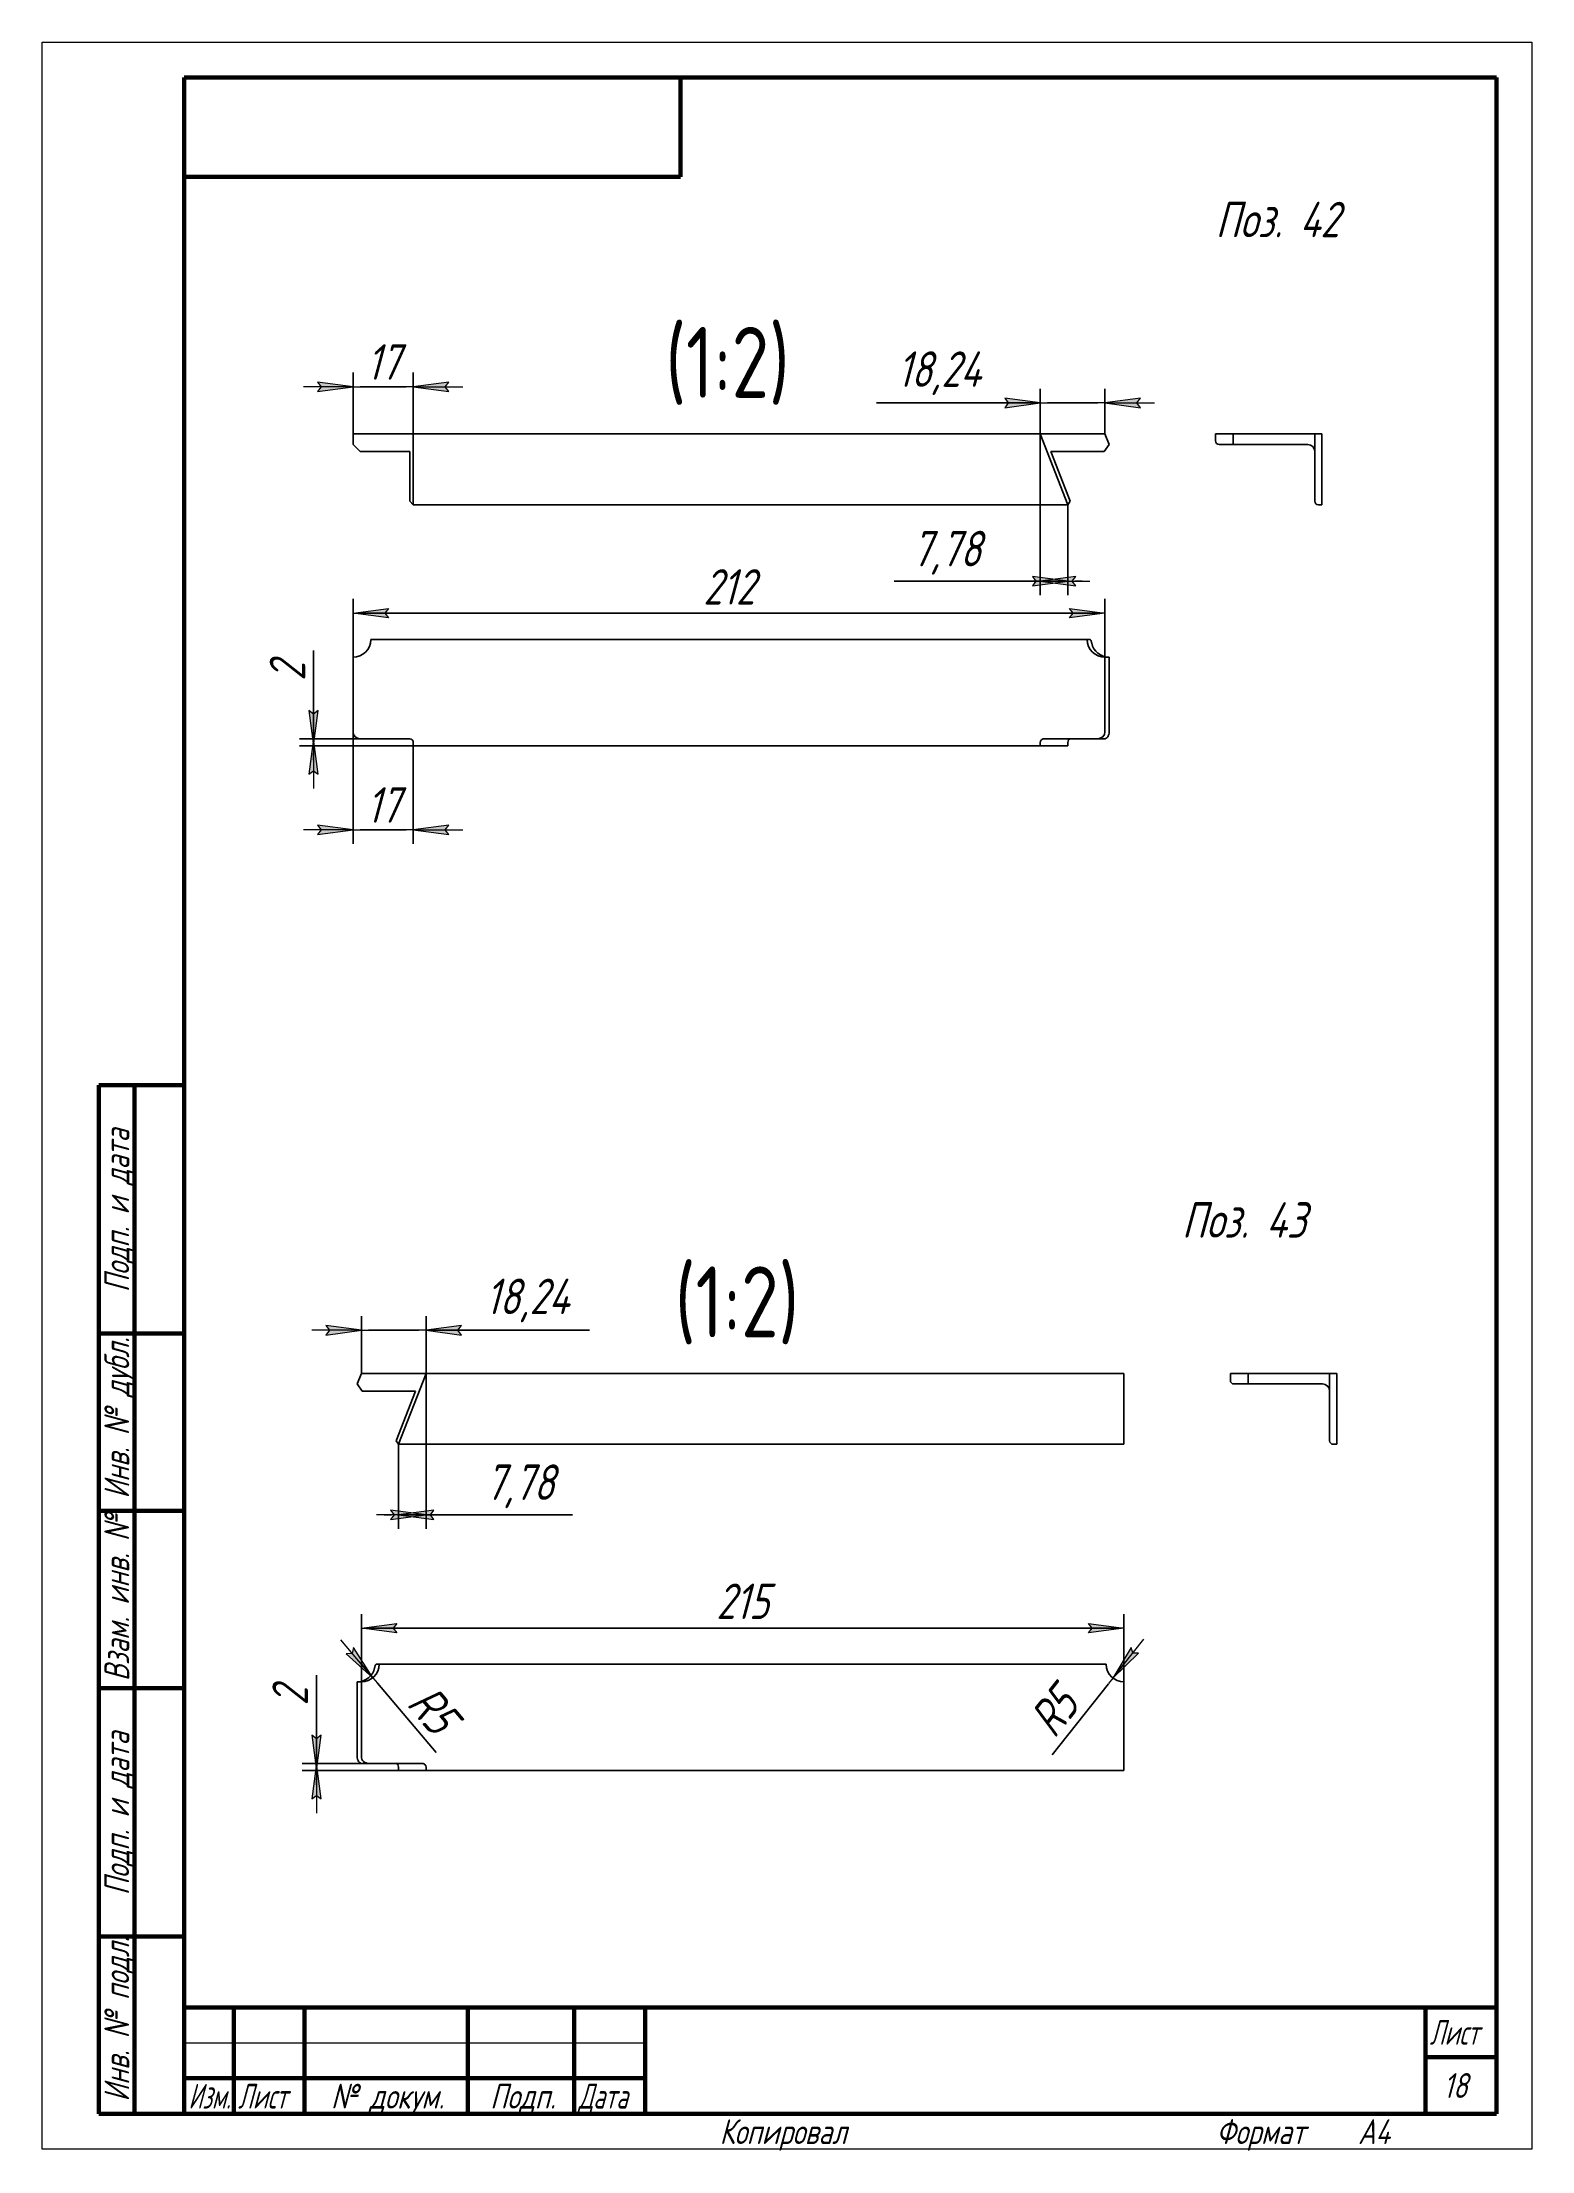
# Model space of a CAD drawing. Header units: millimetres. Extents: x 0 to 6300, y -537 to 1019.
# Drawn here: x 3780 to 3990, y -0.2 to 297 of the extents above; entities that cross this region are included whole.
import ezdxf

# ---------------------------------------------------------------- set-up
doc = ezdxf.new("R2010")
doc.units = ezdxf.units.MM
doc.linetypes.add('K5LT_BASIC', pattern=[0])
doc.linetypes.add('K5LT_THIN', pattern=[0])
doc.layers.add('Системный слой', color=7, linetype='Continuous')
doc.layers.add('Системный слой (1)', color=7, linetype='Continuous', true_color=0x909090)
doc.styles.add('KDIMTEXTSTYLE', font='GOST_AU.SHX', dxfattribs={"width": 0.96, "oblique": 15, "height": 5})
doc.styles.add('KTEXTSTYLE', font='GOST_AU.SHX', dxfattribs={"width": 0.96, "height": 5})
doc.dimstyles.new('KDIMSTYLE (0.50)', dxfattribs={"dimtxt": 5, "dimasz": 1, "dimexe": 2, "dimexo": 0, "dimgap": 1, "dimtad": 1, "dimlfac": 2, "dimtxsty": 'KDIMTEXTSTYLE', "dimsah": 1, "dimcen": 0, "dimdle": 1, "dimadec": 0, "dimazin": 0, "dimtfac": 0.667, "dimtmove": 0, "dimatfit": 3, "dimfxl": 1, "dimtvp": 1, "dimtolj": 1, "dimtzin": 0, "dimarcsym": 0})

msp = doc.modelspace()

# ---------------------------------------------------------------- texts
at = {"color": 7, "char_height": 2.5, "attachment_point": 1, "style": 'KTEXTSTYLE'}
for s, insert in [('\\H3.5;\\W0.965;\\Q15;\\Q15;\\H5.00;Поз. 42', (3945.4066, 274.4994)), ('\\H3.5;\\W0.965;\\Q15;\\Q0;\\H10.00;{\\c16711680;(1:2)}', (3867.8535, 256.867)), ('\\H3.5;\\W0.965;\\Q15;\\Q15;\\H5.00;Поз. 43', (3940.6598, 133.4859)), ('\\H3.5;\\W0.965;\\Q15;\\Q0;\\H10.00;{\\c16711680;(1:2)}', (3869.1964, 124.4361))]:
    msp.add_mtext(s, dxfattribs=dict(at, insert=insert))

# ---------------------------------------------------------------- blocks, each defined once
blk = doc.blocks.new('KDIMARROW_02')
at = {"layer": 'Системный слой'}
blk.add_hatch(color=0, dxfattribs=at).paths.add_polyline_path([(4.5, 0), (5, 0.66), (0, 0), (5, -0.66)])
at = {"layer": 'Системный слой', "color": 0, "linetype": 'K5LT_THIN', "lineweight": 18}
for p, q in [((5, 0.66), (0, 0)), ((0, 0), (5, -0.66)), ((0, 0), (7, 0)), ((4.5, 0), (5, 0.66)), ((5, -0.66), (4.5, 0))]:
    blk.add_line(p, q, dxfattribs=at)
at = {"layer": 'Системный слой (1)', "color": 0, "linetype": 'K5LT_THIN', "lineweight": 18}
blk.add_line((0, 0), (-1, 0), dxfattribs=at)
blk = doc.blocks.new('D133')
at = {"color": 0, "lineweight": -2}
for p, q in [((3823.82, 241.8), (3823.82, 250.42)), ((3832.32, 231.8), (3832.32, 250.42)), ((3824.82, 248.42), (3831.32, 248.42))]:
    blk.add_line(p, q, dxfattribs=at)
at = {"layer": 'Defpoints', "color": 0}
for p in [(3832.32, 248.42), (3823.82, 241.8), (3832.32, 231.8)]:
    blk.add_point(p, dxfattribs=at)
at = {"color": 0, "lineweight": -2, "rotation": 180}
blk.add_blockref('KDIMARROW_02', (3823.82, 248.42), dxfattribs=at)
at = {"color": 0, "lineweight": -2}
blk.add_blockref('KDIMARROW_02', (3832.32, 248.42), dxfattribs=at)
at = {"color": 7, "insert": (3828.07, 251.92), "char_height": 5, "attachment_point": 5, "style": 'KDIMTEXTSTYLE'}
blk.add_mtext('\\A1;\\H5.0;\\W0.965;\\Q15;17', dxfattribs=at)
blk = doc.blocks.new('D134')
at = {"color": 0, "lineweight": -2}
for p, q in [((3920.7, 241.8), (3920.7, 248.14)), ((3929.82, 241.8), (3929.82, 248.14)), ((3920.7, 246.14), (3897.64, 246.14)), ((3928.82, 246.14), (3921.7, 246.14))]:
    blk.add_line(p, q, dxfattribs=at)
at = {"layer": 'Defpoints', "color": 0}
for p in [(3920.7, 246.14), (3920.7, 241.8), (3929.82, 241.8)]:
    blk.add_point(p, dxfattribs=at)
at = {"color": 0, "lineweight": -2, "rotation": 180}
blk.add_blockref('KDIMARROW_02', (3920.7, 246.14), dxfattribs=at)
at = {"color": 0, "lineweight": -2}
blk.add_blockref('KDIMARROW_02', (3929.82, 246.14), dxfattribs=at)
at = {"color": 7, "insert": (3906.43, 250.33), "char_height": 5, "attachment_point": 5, "style": 'KDIMTEXTSTYLE'}
blk.add_mtext('\\A1;\\H5.0;\\W0.965;\\Q15;18,24', dxfattribs=at)
blk = doc.blocks.new('D135')
at = {"color": 0, "lineweight": -2}
for p, q in [((3920.7, 241.8), (3920.7, 219.03)), ((3924.59, 231.8), (3924.59, 219.03)), ((3920.7, 221.03), (3900.09, 221.03)), ((3919.7, 221.03), (3918.7, 221.03)), ((3924.59, 221.03), (3920.7, 221.03)), ((3925.59, 221.03), (3926.59, 221.03))]:
    blk.add_line(p, q, dxfattribs=at)
at = {"layer": 'Defpoints', "color": 0}
for p in [(3920.7, 241.8), (3924.59, 231.8), (3920.7, 221.03)]:
    blk.add_point(p, dxfattribs=at)
at = {"color": 0, "lineweight": -2, "rotation": 180}
blk.add_blockref('KDIMARROW_02', (3924.59, 221.03), dxfattribs=at)
at = {"color": 0, "lineweight": -2}
blk.add_blockref('KDIMARROW_02', (3920.7, 221.03), dxfattribs=at)
at = {"color": 7, "insert": (3907.48, 225.03), "char_height": 5, "attachment_point": 5, "style": 'KDIMTEXTSTYLE'}
blk.add_mtext('\\A1;\\H5.0;\\W0.965;\\Q15;7,78', dxfattribs=at)
blk = doc.blocks.new('KDIMARROW_01')
at = {"layer": 'Системный слой'}
blk.add_hatch(color=0, dxfattribs=at).paths.add_polyline_path([(0, 0), (-5, 0.66), (-4.5, 0), (-5, -0.66)])
at = {"layer": 'Системный слой', "color": 0, "linetype": 'K5LT_THIN', "lineweight": 18}
for p, q in [((-4.5, 0), (-5, 0.66)), ((-5, 0.66), (0, 0)), ((0, 0), (-5, -0.66)), ((-5, -0.66), (-4.5, 0))]:
    blk.add_line(p, q, dxfattribs=at)
at = {"layer": 'Системный слой (1)', "color": 0, "linetype": 'K5LT_THIN', "lineweight": 18}
blk.add_line((0, 0), (-1, 0), dxfattribs=at)
blk = doc.blocks.new('D136')
at = {"color": 0, "lineweight": -2}
for p, q in [((3823.82, 210.3), (3823.82, 218.53)), ((3929.82, 210.3), (3929.82, 218.53)), ((3928.82, 216.53), (3824.82, 216.53))]:
    blk.add_line(p, q, dxfattribs=at)
at = {"layer": 'Defpoints', "color": 0}
for p in [(3823.82, 216.53), (3823.82, 210.3), (3929.82, 210.3)]:
    blk.add_point(p, dxfattribs=at)
at = {"color": 0, "lineweight": -2, "rotation": 180}
blk.add_blockref('KDIMARROW_01', (3823.82, 216.53), dxfattribs=at)
at = {"color": 0, "lineweight": -2}
blk.add_blockref('KDIMARROW_01', (3929.82, 216.53), dxfattribs=at)
at = {"color": 7, "insert": (3876.82, 220.22), "char_height": 5, "attachment_point": 5, "style": 'KDIMTEXTSTYLE'}
blk.add_mtext('\\A1;\\H5.0;\\W0.965;\\Q15;212', dxfattribs=at)
blk = doc.blocks.new('D137')
at = {"color": 0, "lineweight": -2}
for p, q in [((3823.82, 199.8), (3823.82, 183.98)), ((3832.32, 197.8), (3832.32, 183.98)), ((3831.32, 185.98), (3824.82, 185.98))]:
    blk.add_line(p, q, dxfattribs=at)
at = {"layer": 'Defpoints', "color": 0}
for p in [(3823.82, 199.8), (3832.32, 197.8), (3823.82, 185.98)]:
    blk.add_point(p, dxfattribs=at)
at = {"color": 0, "lineweight": -2, "rotation": 180}
blk.add_blockref('KDIMARROW_02', (3823.82, 185.98), dxfattribs=at)
at = {"color": 0, "lineweight": -2}
blk.add_blockref('KDIMARROW_02', (3832.32, 185.98), dxfattribs=at)
at = {"color": 7, "insert": (3828.07, 189.48), "char_height": 5, "attachment_point": 5, "style": 'KDIMTEXTSTYLE'}
blk.add_mtext('\\A1;\\H5.0;\\W0.965;\\Q15;17', dxfattribs=at)
blk = doc.blocks.new('D138')
at = {"color": 0, "lineweight": -2}
for p, q in [((3818.27, 198.8), (3818.27, 211.27)), ((3818.27, 199.8), (3818.27, 200.8)), ((3831.82, 198.8), (3816.27, 198.8)), ((3832.32, 197.8), (3816.27, 197.8)), ((3818.27, 198.8), (3818.27, 197.8)), ((3818.27, 196.8), (3818.27, 195.8))]:
    blk.add_line(p, q, dxfattribs=at)
at = {"layer": 'Defpoints', "color": 0}
for p in [(3818.27, 197.8), (3831.82, 198.8), (3832.32, 197.8)]:
    blk.add_point(p, dxfattribs=at)
at = {"color": 0, "lineweight": -2}
for p, rotation in [((3818.27, 197.8), 90), ((3818.27, 198.8), 270)]:
    blk.add_blockref('KDIMARROW_02', p, dxfattribs=dict(at, rotation=rotation))
at = {"color": 7, "insert": (3814.58, 208.3), "char_height": 5, "attachment_point": 5, "rotation": 90, "style": 'KDIMTEXTSTYLE'}
blk.add_mtext('\\A1;\\H5.0;\\W0.965;\\Q15;2', dxfattribs=at)
blk = doc.blocks.new('D139')
at = {"color": 0, "lineweight": -2}
for p, q in [((3825, 109.37), (3825, 117.43)), ((3834.12, 109.37), (3834.12, 117.43)), ((3826, 115.43), (3833.12, 115.43)), ((3834.12, 115.43), (3857.18, 115.43))]:
    blk.add_line(p, q, dxfattribs=at)
at = {"layer": 'Defpoints', "color": 0}
for p in [(3834.12, 115.43), (3825, 109.37), (3834.12, 109.37)]:
    blk.add_point(p, dxfattribs=at)
at = {"color": 0, "lineweight": -2, "rotation": 180}
blk.add_blockref('KDIMARROW_02', (3825, 115.43), dxfattribs=at)
at = {"color": 0, "lineweight": -2}
blk.add_blockref('KDIMARROW_02', (3834.12, 115.43), dxfattribs=at)
at = {"color": 7, "insert": (3848.39, 119.63), "char_height": 5, "attachment_point": 5, "style": 'KDIMTEXTSTYLE'}
blk.add_mtext('\\A1;\\H5.0;\\W0.965;\\Q15;18,24', dxfattribs=at)
blk = doc.blocks.new('D140')
at = {"color": 0, "lineweight": -2}
for p, q in [((3834.12, 109.37), (3834.12, 87.44)), ((3830.23, 99.37), (3830.23, 87.44)), ((3829.23, 89.44), (3828.23, 89.44)), ((3830.23, 89.44), (3834.12, 89.44)), ((3834.12, 89.44), (3854.74, 89.44)), ((3835.12, 89.44), (3836.12, 89.44))]:
    blk.add_line(p, q, dxfattribs=at)
at = {"layer": 'Defpoints', "color": 0}
for p in [(3834.12, 109.37), (3830.23, 99.37), (3834.12, 89.44)]:
    blk.add_point(p, dxfattribs=at)
at = {"color": 0, "lineweight": -2, "rotation": 180}
blk.add_blockref('KDIMARROW_02', (3834.12, 89.44), dxfattribs=at)
at = {"color": 0, "lineweight": -2}
blk.add_blockref('KDIMARROW_02', (3830.23, 89.44), dxfattribs=at)
at = {"color": 7, "insert": (3847.34, 93.44), "char_height": 5, "attachment_point": 5, "style": 'KDIMTEXTSTYLE'}
blk.add_mtext('\\A1;\\H5.0;\\W0.965;\\Q15;7,78', dxfattribs=at)
blk = doc.blocks.new('D141')
at = {"color": 0, "lineweight": -2}
for p, q in [((3825, 65.87), (3825, 75.44)), ((3932.5, 65.87), (3932.5, 75.44)), ((3931.5, 73.44), (3826, 73.44))]:
    blk.add_line(p, q, dxfattribs=at)
at = {"layer": 'Defpoints', "color": 0}
for p in [(3825, 73.44), (3825, 65.87), (3932.5, 65.87)]:
    blk.add_point(p, dxfattribs=at)
at = {"color": 0, "lineweight": -2, "rotation": 180}
blk.add_blockref('KDIMARROW_01', (3825, 73.44), dxfattribs=at)
at = {"color": 0, "lineweight": -2}
blk.add_blockref('KDIMARROW_01', (3932.5, 73.44), dxfattribs=at)
at = {"color": 7, "insert": (3878.75, 77.24), "char_height": 5, "attachment_point": 5, "style": 'KDIMTEXTSTYLE'}
blk.add_mtext('\\A1;\\H5.0;\\W0.965;\\Q15;215', dxfattribs=at)
blk = doc.blocks.new('D142')
at = {"color": 0, "lineweight": -2}
for p, q in [((3825, 68.37), (3826.61, 66.46)), ((3827.26, 65.69), (3835.52, 55.93))]:
    blk.add_line(p, q, dxfattribs=at)
at = {"layer": 'Defpoints', "color": 0}
for p in [(3825, 68.37), (3826.61, 66.46)]:
    blk.add_point(p, dxfattribs=at)
at = {"color": 0, "lineweight": -2, "rotation": 130.2185721100943}
blk.add_blockref('KDIMARROW_02', (3826.61, 66.46), dxfattribs=at)
at = {"color": 7, "insert": (3835.1, 62), "char_height": 5, "attachment_point": 5, "rotation": 310.2186, "style": 'KDIMTEXTSTYLE'}
blk.add_mtext('\\A1;\\H5.0;\\W0.965;\\Q15;R5', dxfattribs=at)
blk = doc.blocks.new('D143')
at = {"color": 0, "lineweight": -2}
for p, q in [((3932.5, 68.37), (3930.95, 66.41)), ((3930.33, 65.62), (3922.4, 55.59))]:
    blk.add_line(p, q, dxfattribs=at)
at = {"layer": 'Defpoints', "color": 0}
for p in [(3932.5, 68.37), (3930.95, 66.41)]:
    blk.add_point(p, dxfattribs=at)
at = {"color": 0, "lineweight": -2, "rotation": 51.67551741238919}
blk.add_blockref('KDIMARROW_02', (3930.95, 66.41), dxfattribs=at)
at = {"color": 7, "insert": (3922.61, 61.67), "char_height": 5, "attachment_point": 5, "rotation": 51.6755, "style": 'KDIMTEXTSTYLE'}
blk.add_mtext('\\A1;\\H5.0;\\W0.965;\\Q15;R5', dxfattribs=at)
blk = doc.blocks.new('D144')
at = {"color": 0, "lineweight": -2}
for p, q in [((3818.66, 54.37), (3818.66, 66.84)), ((3833.58, 54.37), (3816.66, 54.37)), ((3818.66, 55.37), (3818.66, 56.37)), ((3818.66, 54.37), (3818.66, 53.37)), ((3834.12, 53.37), (3816.66, 53.37)), ((3818.66, 52.37), (3818.66, 51.37))]:
    blk.add_line(p, q, dxfattribs=at)
at = {"layer": 'Defpoints', "color": 0}
for p in [(3833.58, 54.37), (3818.66, 53.37), (3834.12, 53.37)]:
    blk.add_point(p, dxfattribs=at)
at = {"color": 0, "lineweight": -2}
for p, rotation in [((3818.66, 53.37), 90), ((3818.66, 54.37), 270)]:
    blk.add_blockref('KDIMARROW_02', p, dxfattribs=dict(at, rotation=rotation))
at = {"color": 7, "insert": (3814.96, 63.86), "char_height": 5, "attachment_point": 5, "rotation": 90, "style": 'KDIMTEXTSTYLE'}
blk.add_mtext('\\A1;\\H5.0;\\W0.965;\\Q15;2', dxfattribs=at)
blk = doc.blocks.new('U21')
at = {"color": 7, "linetype": 'K5LT_THIN', "lineweight": 18}
for p, q in [((3780, 0), (3780, 297)), ((3780, 297), (3990, 297)), ((3990, 297), (3990, 0)), ((3800, 15), (3865, 15)), ((3990, 0), (3780, 0))]:
    blk.add_line(p, q, dxfattribs=at)
at = {"color": 5, "linetype": 'K5LT_BASIC', "lineweight": 60, "true_color": 0x0000ff}
for p, q in [((3800, 5), (3800, 292)), ((3800, 292), (3985, 292)), ((3870, 292), (3870, 278)), ((3985, 292), (3985, 5)), ((3870, 278), (3800, 278)), ((3788, 5), (3788, 150)), ((3800, 150), (3788, 150)), ((3793, 5), (3793, 150)), ((3800, 115), (3788, 115)), ((3800, 90), (3788, 90)), ((3800, 65), (3788, 65)), ((3800, 30), (3788, 30)), ((3800, 20), (3985, 20)), ((3800, 5), (3800, 20)), ((3807, 5), (3807, 20)), ((3817, 5), (3817, 20)), ((3840, 5), (3840, 20)), ((3855, 5), (3855, 20)), ((3865, 5), (3865, 20)), ((3975, 5), (3975, 20)), ((3975, 13), (3985, 13)), ((3800, 10), (3807, 10)), ((3807, 10), (3817, 10)), ((3817, 10), (3840, 10)), ((3840, 10), (3855, 10)), ((3855, 10), (3865, 10)), ((3800, 5), (3788, 5)), ((3985, 5), (3800, 5))]:
    blk.add_line(p, q, dxfattribs=at)
at = {"color": 7, "char_height": 2.5, "attachment_point": 1, "rotation": 90, "style": 'KTEXTSTYLE'}
for s, insert in [('\\H3.5;\\W0.965;\\Q15;\\Q15;Подп. и дата', (3788.77, 120.8)), ('\\H3.5;\\W0.965;\\Q15;\\Q15;Инв. № дубл.', (3788.77, 91.71)), ('\\H3.5;\\W0.965;\\Q15;\\Q15;Взам. инв. №', (3788.77, 65.98)), ('\\H3.5;\\W0.965;\\Q15;\\Q15;Подп. и дата', (3788.77, 35.8)), ('\\H3.5;\\W0.965;\\Q15;\\Q15;Инв. № подл.', (3788.77, 6.71))]:
    blk.add_mtext(s, dxfattribs=dict(at, insert=insert))
at = {"color": 7, "char_height": 2.5, "attachment_point": 1, "style": 'KTEXTSTYLE'}
for s, insert in [('\\H3.5;\\W0.965;\\Q15;\\Q15;\\W0.816;Лист', (3975.6, 18.23)), ('\\H3.5;\\W0.965;\\Q15;\\Q15;\\W0.797;Изм.', (3800.61, 9.23)), ('\\H3.5;\\W0.965;\\Q15;\\Q15;\\W0.816;Лист', (3807.6, 9.23)), ('\\H3.5;\\W0.965;\\Q15;\\Q15;№ докум.', (3820.72, 9.23)), ('\\H3.5;\\W0.965;\\Q15;\\Q15;Подп.', (3843.15, 9.23)), ('\\H3.5;\\W0.965;\\Q15;\\Q15;\\W0.816;Дата', (3855.6, 9.23)), ('\\H3.5;\\W0.965;\\Q15;\\Q15;18', (3977.51, 10.73)), ('\\H3.5;\\W0.965;\\Q15;\\Q15;Копировал', (3875.5, 4.23)), ('\\H3.5;\\W0.965;\\Q15;\\Q15;Формат', (3945.5, 4.23)), ('\\H3.5;\\W0.965;\\Q15;\\Q15;A4', (3965.5, 4.23))]:
    blk.add_mtext(s, dxfattribs=dict(at, insert=insert))

# ---------------------------------------------------------------- dimensions: what is measured, and where the dimension line sits
at = {"color": 7}
for base, p1, p2, override, picture, middle in [((3832.3214, 248.4163), (3823.8214, 241.7978), (3832.3214, 231.7978), {"dimexo": 0, "dimpost": '\\H5.0;\\W0.965;\\Q15;<>', "dimblk1": 'KDIMARROW_02', "dimblk2": 'KDIMARROW_02', "dimse1": 0, "dimse2": 0, "dimclrt": 7, "dimtolj": 1}, 'D133', (3828.0714, 248.4163)), ((3920.703, 246.1366), (3929.8231, 241.7978), (3920.703, 241.7978), {"dimexo": 0, "dimpost": '\\H5.0;\\W0.965;\\Q15;<>', "dimblk1": 'KDIMARROW_02', "dimblk2": 'KDIMARROW_02', "dimse1": 0, "dimse2": 0, "dimclrt": 7, "dimtolj": 1}, 'D134', (3906.4269, 246.1366)), ((3920.703, 221.0298), (3924.5919, 231.7978), (3920.703, 241.7978), {"dimexo": 0, "dimpost": '\\H5.0;\\W0.965;\\Q15;<>', "dimblk1": 'KDIMARROW_02', "dimblk2": 'KDIMARROW_02', "dimse1": 0, "dimse2": 0, "dimclrt": 7, "dimtolj": 1}, 'D135', (3907.4846, 221.0298)), ((3823.8214, 216.5306), (3929.8231, 210.2978), (3823.8214, 210.2978), {"dimexo": 0, "dimpost": '\\H5.0;\\W0.965;\\Q15;<>', "dimblk1": 'KDIMARROW_01', "dimblk2": 'KDIMARROW_01', "dimse1": 0, "dimse2": 0, "dimclrt": 7, "dimtolj": 1}, 'D136', (3876.8223, 216.5306)), ((3823.8214, 185.982), (3832.3214, 197.7978), (3823.8214, 199.7978), {"dimexo": 0, "dimpost": '\\H5.0;\\W0.965;\\Q15;<>', "dimblk1": 'KDIMARROW_02', "dimblk2": 'KDIMARROW_02', "dimse1": 0, "dimse2": 0, "dimclrt": 7, "dimtolj": 1}, 'D137', (3828.0714, 185.982)), ((3834.1178, 115.4331), (3824.9976, 109.3669), (3834.1178, 109.3669), {"dimexo": 0, "dimpost": '\\H5.0;\\W0.965;\\Q15;<>', "dimblk1": 'KDIMARROW_02', "dimblk2": 'KDIMARROW_02', "dimse1": 0, "dimse2": 0, "dimclrt": 7, "dimtolj": 1}, 'D139', (3848.3938, 115.4331)), ((3834.1178, 89.4392), (3830.2289, 99.3669), (3834.1178, 109.3669), {"dimexo": 0, "dimpost": '\\H5.0;\\W0.965;\\Q15;<>', "dimblk1": 'KDIMARROW_02', "dimblk2": 'KDIMARROW_02', "dimse1": 0, "dimse2": 0, "dimclrt": 7, "dimtolj": 1}, 'D140', (3847.3361, 89.4392)), ((3824.9976, 73.4392), (3932.4993, 65.8669), (3824.9976, 65.8669), {"dimexo": 0, "dimpost": '\\H5.0;\\W0.965;\\Q15;<>', "dimblk1": 'KDIMARROW_01', "dimblk2": 'KDIMARROW_01', "dimse1": 0, "dimse2": 0, "dimclrt": 7, "dimtolj": 1}, 'D141', (3878.7485, 73.4392))]:
    dim = msp.add_linear_dim(base=base, p1=p1, p2=p2, dimstyle='KDIMSTYLE (0.50)', override=override, dxfattribs=at)
    dim.commit()
    dim.dimension.update_dxf_attribs({"geometry": picture, "text_midpoint": middle, "dimtype": 160})
for base, p1, p2, picture, middle in [((3818.2725, 197.7978), (3831.8214, 198.7978), (3832.3214, 197.7978), 'D138', (3818.2725, 208.2953)), ((3818.6567, 53.3669), (3833.5813, 54.3669), (3834.1178, 53.3669), 'D144', (3818.6567, 63.8644))]:
    dim = msp.add_linear_dim(base=base, p1=p1, p2=p2, angle=90, dimstyle='KDIMSTYLE (0.50)', override={"dimexo": 0, "dimpost": '\\H5.0;\\W0.965;\\Q15;<>', "dimblk1": 'KDIMARROW_02', "dimblk2": 'KDIMARROW_02', "dimse1": 0, "dimse2": 0, "dimclrt": 7, "dimtolj": 1}, dxfattribs=at)
    dim.commit()
    dim.dimension.update_dxf_attribs({"geometry": picture, "text_midpoint": middle, "dimtype": 160})
for center, mpoint, picture, middle in [((3824.9976, 68.3669), (3826.6119, 66.458), 'D142', (3832.35, 59.6723)), ((3932.4993, 68.3669), (3930.949, 66.4056), 'D143', (3925.4383, 59.434))]:
    dim = msp.add_radius_dim(center=center, mpoint=mpoint, dimstyle='KDIMSTYLE (0.50)', override={"dimpost": '\\H5.0;\\W0.965;\\Q15;R<>', "dimblk2": 'KDIMARROW_02', "dimclrt": 7, "dimtolj": 1}, dxfattribs=at)
    dim.commit()
    dim.dimension.update_dxf_attribs({"geometry": picture, "text_midpoint": middle, "dimtype": 164})

# ---------------------------------------------------------------- linework, layer by layer
at = {"color": 3}
for p, q in [((3823.8214, 241.7978), (3824.8214, 241.7978)), ((3823.8214, 241.7978), (3823.8214, 240.2978)), ((3824.8214, 241.7978), (3831.8214, 241.7978)), ((3832.3214, 241.7978), (3831.8214, 241.7978)), ((3832.3214, 241.7978), (3920.703, 241.7978)), ((3832.3214, 241.7978), (3832.3214, 231.7978)), ((3924.5919, 231.7978), (3920.703, 241.7978)), ((3920.703, 241.7978), (3921.2394, 241.7978)), ((3928.7501, 241.7978), (3921.2394, 241.7978)), ((3929.8231, 241.7978), (3928.7501, 241.7978)), ((3930.4064, 240.2978), (3929.8231, 241.7978)), ((3947.9066, 241.7978), (3945.4066, 241.7978)), ((3945.4066, 240.7978), (3945.4066, 241.7978)), ((3947.9066, 240.2978), (3947.9066, 241.7978)), ((3947.9066, 241.7978), (3958.4066, 241.7978)), ((3958.4066, 241.7978), (3959.4066, 241.7978)), ((3959.9066, 241.7978), (3959.4066, 241.7978)), ((3959.4066, 241.7978), (3959.4066, 239.2978)), ((3959.9066, 241.7978), (3960.4066, 241.7978)), ((3960.4066, 241.7978), (3960.4066, 231.7978)), ((3823.8214, 240.2978), (3824.8214, 239.2978)), ((3824.8214, 239.2978), (3831.8214, 239.2978)), ((3831.8214, 239.2978), (3831.8214, 232.2978)), ((3929.7224, 239.2978), (3922.2117, 239.2978)), ((3924.9339, 232.2978), (3922.2117, 239.2978)), ((3929.7224, 239.2978), (3930.4064, 240.2978)), ((3945.9066, 240.2978), (3947.9066, 240.2978)), ((3958.4066, 240.2978), (3947.9066, 240.2978)), ((3959.4066, 239.2978), (3959.4066, 232.2978)), ((3832.3214, 231.7978), (3831.8214, 232.2978)), ((3924.9339, 232.2978), (3924.5919, 231.7978)), ((3832.3214, 231.7978), (3924.5919, 231.7978)), ((3960.4066, 231.7978), (3959.9066, 231.7978)), ((3826.3214, 212.7978), (3927.3231, 212.7978)), ((3927.712, 212.7978), (3927.3231, 212.7978)), ((3823.8214, 210.2978), (3823.8214, 199.7978)), ((3929.8231, 210.2978), (3929.8231, 199.7978)), ((3930.4064, 210.2978), (3929.8231, 210.2978)), ((3930.4064, 199.7978), (3930.4064, 210.2978)), ((3824.8214, 198.7978), (3831.8214, 198.7978)), ((3832.3214, 198.2978), (3832.3214, 197.7978)), ((3832.3214, 197.7978), (3920.703, 197.7978)), ((3920.703, 198.2978), (3920.703, 197.7978)), ((3924.5919, 197.7978), (3920.703, 197.7978)), ((3928.7501, 198.7978), (3921.2394, 198.7978)), ((3924.5919, 197.7978), (3924.5919, 198.2978)), ((3929.7224, 198.7978), (3928.7501, 198.7978)), ((3824.4143, 107.8669), (3824.9976, 109.3669)), ((3824.4143, 107.8669), (3825.0984, 106.8669)), ((3826.0706, 109.3669), (3824.9976, 109.3669)), ((3833.5813, 109.3669), (3826.0706, 109.3669)), ((3830.2289, 99.3669), (3834.1178, 109.3669)), ((3833.5813, 109.3669), (3834.1178, 109.3669)), ((3834.1178, 109.3669), (3932.4993, 109.3669)), ((3932.4993, 99.3669), (3932.4993, 109.3669)), ((3949.9993, 109.3669), (3947.4993, 109.3669)), ((3947.4993, 108.3669), (3947.4993, 109.3669)), ((3949.9993, 107.8669), (3947.9993, 107.8669)), ((3949.9993, 107.8669), (3949.9993, 109.3669)), ((3960.4993, 109.3669), (3949.9993, 109.3669)), ((3949.9993, 107.8669), (3960.4993, 107.8669)), ((3961.4993, 109.3669), (3960.4993, 109.3669)), ((3961.4993, 109.3669), (3961.9993, 109.3669)), ((3961.4993, 106.8669), (3961.4993, 109.3669)), ((3962.4993, 109.3669), (3961.9993, 109.3669)), ((3962.4993, 99.3669), (3962.4993, 109.3669)), ((3825.0984, 106.8669), (3832.609, 106.8669)), ((3829.8868, 99.8669), (3832.609, 106.8669)), ((3961.4993, 99.8669), (3961.4993, 106.8669)), ((3830.2289, 99.3669), (3829.8868, 99.8669)), ((3830.2289, 99.3669), (3932.4993, 99.3669)), ((3961.9993, 99.3669), (3962.4993, 99.3669)), ((3827.1087, 68.3669), (3827.4976, 68.3669)), ((3827.4976, 68.3669), (3929.9993, 68.3669)), ((3824.4143, 65.8669), (3824.4143, 55.3669)), ((3824.4143, 65.8669), (3824.9976, 65.8669)), ((3824.9976, 55.3669), (3824.9976, 65.8669)), ((3932.4993, 53.3669), (3932.4993, 65.8669)), ((3825.0984, 54.3669), (3826.0706, 54.3669)), ((3833.5813, 54.3669), (3826.0706, 54.3669)), ((3830.2289, 53.8669), (3830.2289, 53.3669)), ((3834.1178, 53.3669), (3834.1178, 53.8669)), ((3830.2289, 53.3669), (3834.1178, 53.3669)), ((3834.1178, 53.3669), (3932.4993, 53.3669))]:
    msp.add_line(p, q, dxfattribs=at)
for centre, radius, start, end in [((3945.9066, 240.7978), 0.5, 180, 270), ((3958.4066, 239.2978), 1, 0, 90), ((3959.9066, 232.2978), 0.5, 180, 270), ((3823.8214, 212.7978), 2.5, 270, 0), ((3929.8231, 212.7978), 2.5, 180, 270), ((3930.4064, 212.7978), 2.5, 191.536959, 270), ((3824.8214, 199.7978), 1, 180, 270), ((3831.8214, 198.2978), 0.5, 0, 90), ((3947.9993, 108.3669), 0.5, 180, 270), ((3960.4993, 106.8669), 1, 0, 90), ((3961.9993, 99.8669), 0.5, 180, 270), ((3824.9976, 68.3669), 2.5, 270, 0), ((3932.4993, 68.3669), 2.5, 180, 270), ((3824.4143, 68.3669), 2.5, 270, 348.463041)]:
    msp.add_arc(centre, radius, start, end, dxfattribs=at)
for centre, major_axis, ratio, start_param, end_param in [((3928.7501, 199.7978), (-1.073, 0), 0.93200467, 1.57079633, 3.14159265), ((3929.7224, 199.7978), (0, 1), 0.68406711, 3.14159265, 4.71238898), ((3921.2394, 198.2978), (-0.5365, 0), 0.93200467, 4.71238898, 6.28318531), ((3924.9339, 198.2978), (0, 0.5), 0.68406711, 0, 1.57079633), ((3825.0984, 55.3669), (0, -1), 0.68406711, 4.71238898, 6.28318531), ((3826.0706, 55.3669), (1.073, 0), 0.93200467, 3.14159265, 4.71238898), ((3829.8868, 53.8669), (0, -0.5), 0.68406711, 1.57079633, 3.14159265), ((3833.5813, 53.8669), (0.5365, 0), 0.93200467, 0, 1.57079633)]:
    msp.add_ellipse(centre, major_axis=major_axis, ratio=ratio, start_param=start_param, end_param=end_param, dxfattribs=at)
for points in [[(3927.9569, 212.2978), (3927.947, 212.3464), (3927.9315, 212.414), (3927.9086, 212.498), (3927.8916, 212.5529), (3927.8767, 212.5955), (3927.8652, 212.6248), (3927.852, 212.6562), (3927.832, 212.6975), (3927.8057, 212.7391), (3927.7686, 212.7804), (3927.7376, 212.7963), (3927.7153, 212.7978), (3927.712, 212.7978)], [(3826.8638, 67.8669), (3826.8737, 67.9155), (3826.8892, 67.9831), (3826.9122, 68.0671), (3826.9291, 68.122), (3826.9441, 68.1646), (3826.9555, 68.1939), (3826.9688, 68.2253), (3826.9887, 68.2666), (3827.015, 68.3082), (3827.0521, 68.3495), (3827.0831, 68.3654), (3827.1054, 68.3669), (3827.1087, 68.3669)]]:
    msp.add_open_spline(points, degree=3, knots=[0, 0, 0, 0, 2.47818546, 3.57814112, 4.71498488, 5.72098356, 6.30826964, 6.74686831, 8.00387081, 9.58255193, 10.89486048, 13.53751637, 14, 14, 14, 14], dxfattribs=at)

# ---------------------------------------------------------------- block references
msp.add_blockref('U21', (0, 0))

msp.set_redraw_order([(e.dxf.handle, doc.entitydb.next_handle()) for e in msp.query("TEXT MTEXT ATTDEF DIMENSION ARC_DIMENSION")])  # texts and dimensions are drawn at this point

doc.saveas('drawing.dxf')
